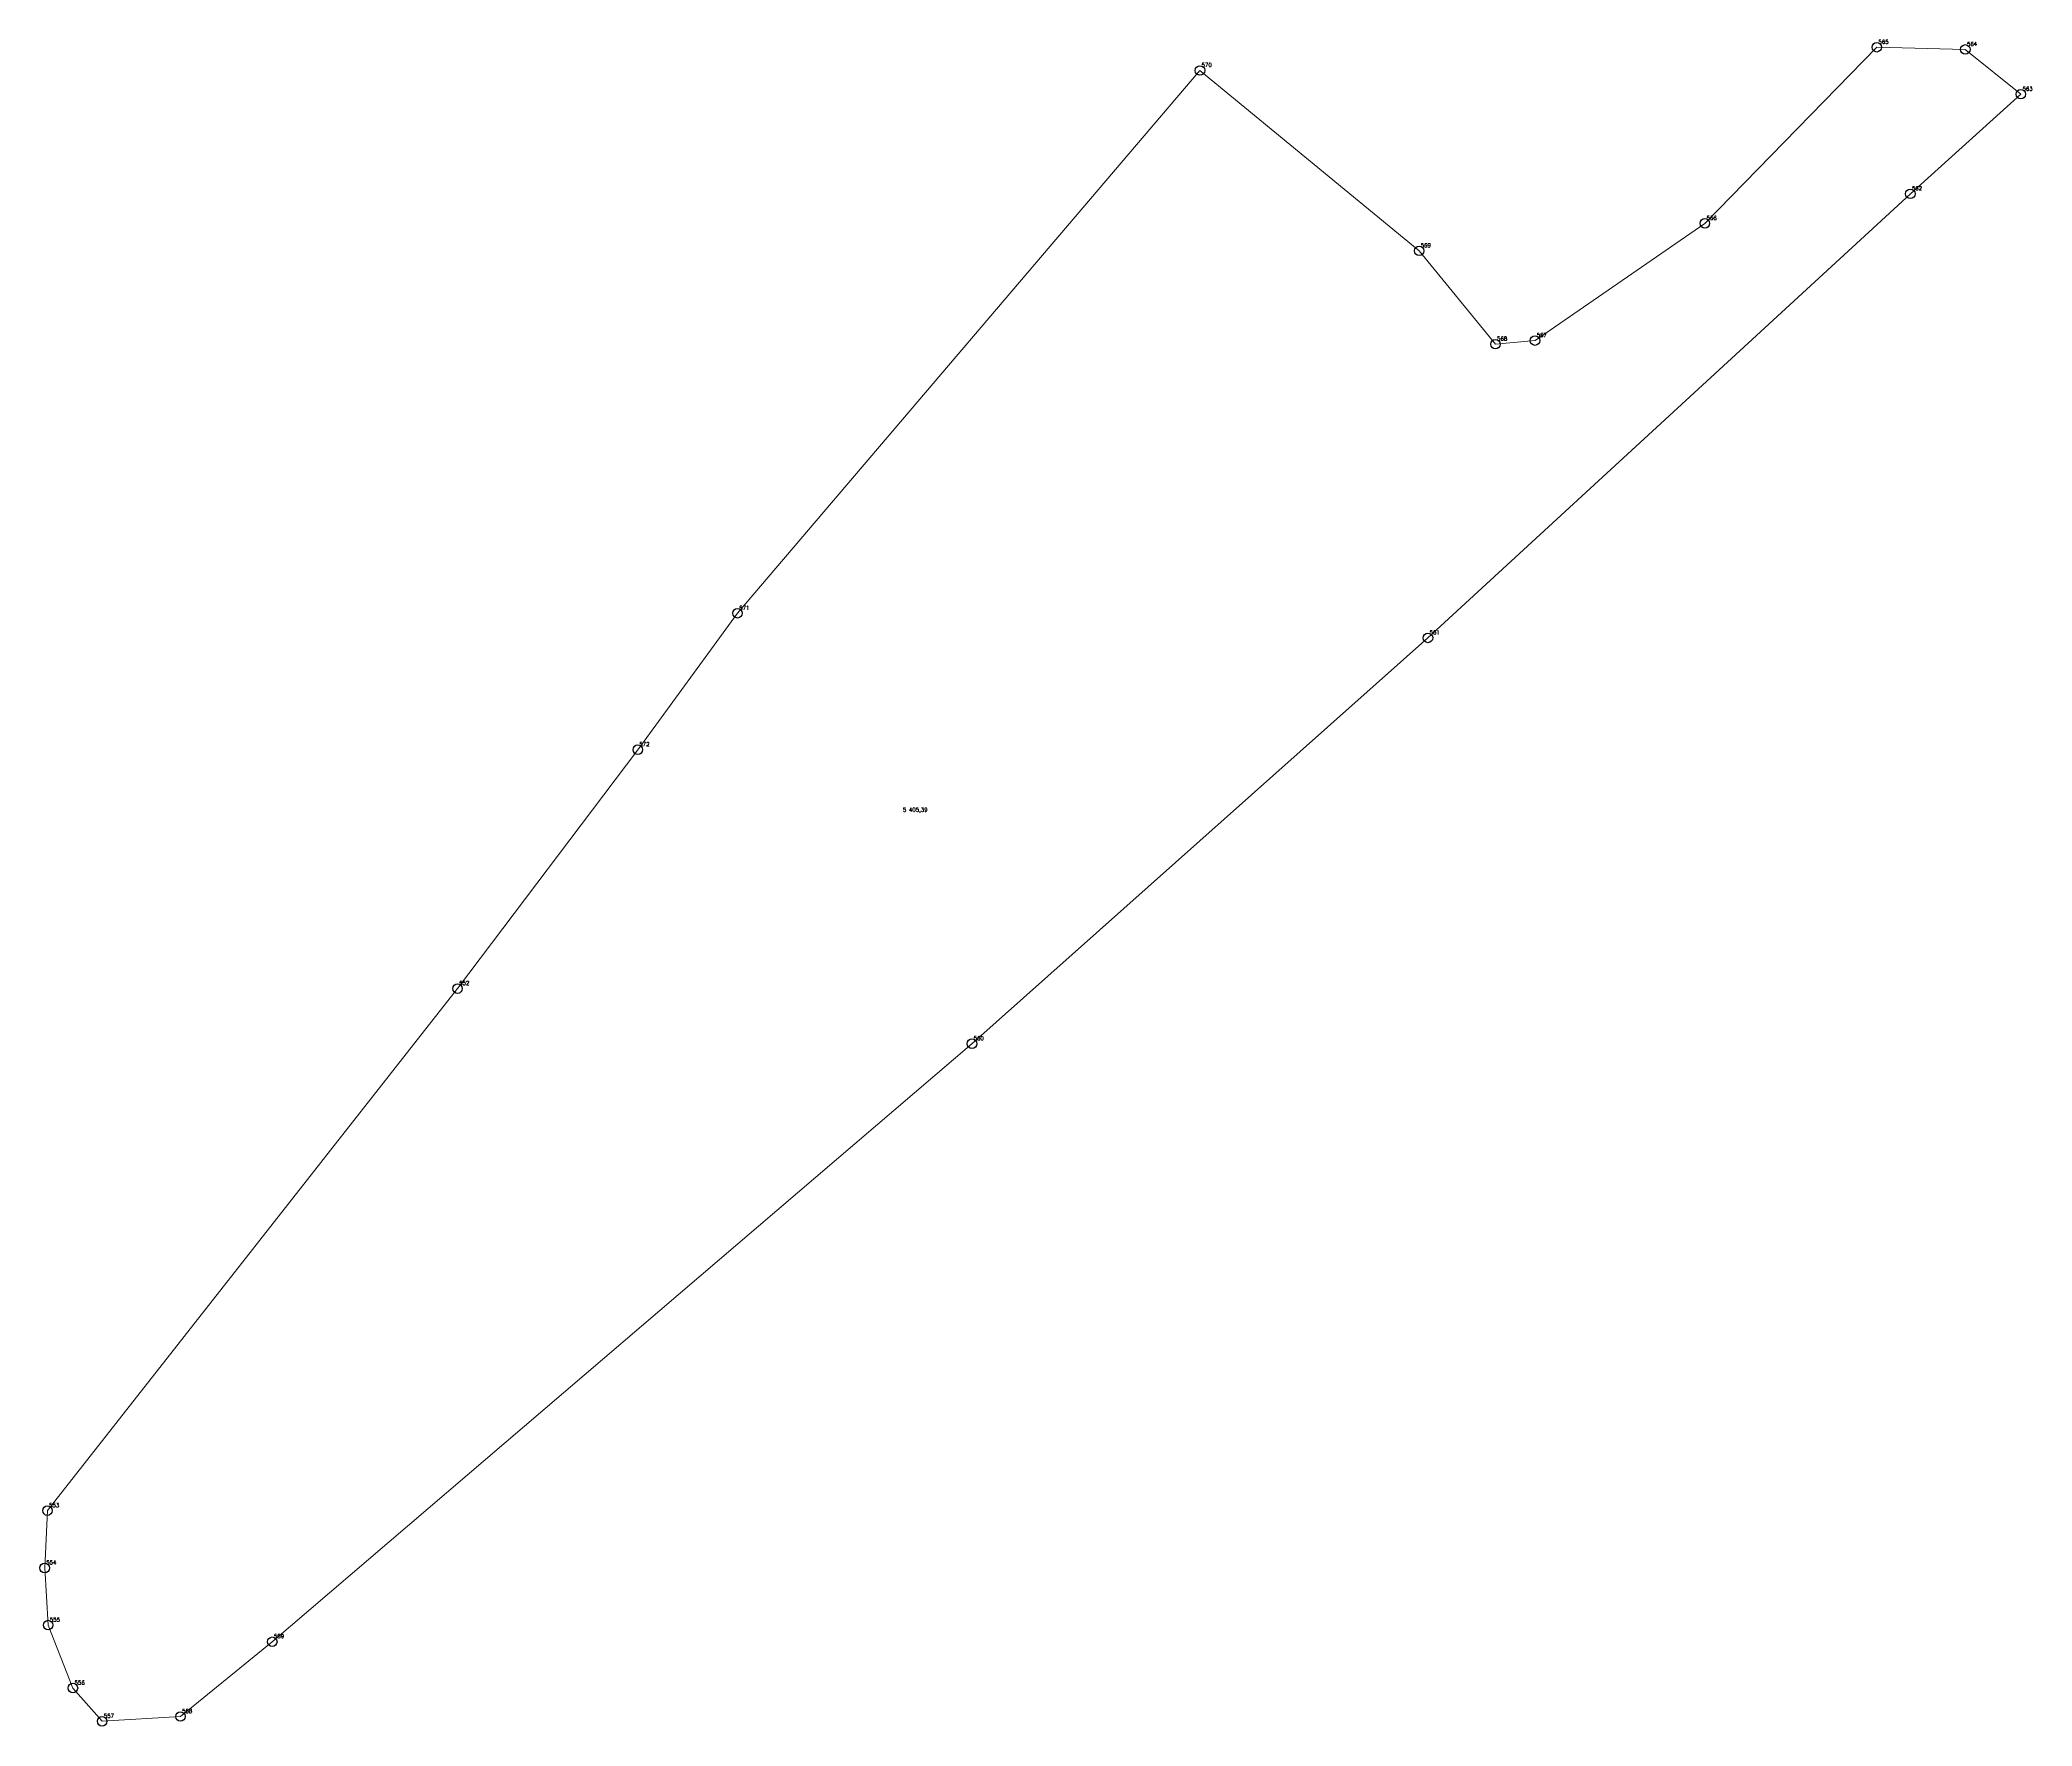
# Model space of a CAD drawing. Extents: x 1392715 to 1399949, y 356205 to 360837.
# Drawn here: x 1393349.9 to 1393506.5, y 357901.7 to 358034.3 of the extents above; entities that cross this region are included whole.
import ezdxf

# ---------------------------------------------------------------- set-up
doc = ezdxf.new("R2010")
doc.units = 0
doc.header["$PDMODE"] = 33
doc.header["$PDSIZE"] = 0.75
doc.layers.add('10 - ценные фрагменты благоустройства', color=7, linetype='Continuous')
doc.styles.get("Standard").update_dxf_attribs({"font": 'simplex.shx'})

msp = doc.modelspace()

# ---------------------------------------------------------------- linework, layer by layer
at = {"layer": '10 - ценные фрагменты благоустройства', "color": 7, "lineweight": 20}
msp.add_lwpolyline([(1393382.71, 357959.69), (1393396.89, 357978.48), (1393404.73, 357989.21), (1393441.1, 358031.89), (1393458.34, 358017.71), (1393464.34, 358010.37), (1393467.45, 358010.65), (1393480.81, 358019.87), (1393494.33, 358033.72), (1393501.29, 358033.55), (1393505.66, 358030.03), (1393496.97, 358022.19), (1393459.03, 357987.27), (1393423.17, 357955.36), (1393368.14, 357908.33), (1393360.92, 357902.45), (1393354.76, 357902.07), (1393352.46, 357904.69), (1393350.51, 357909.64), (1393350.24, 357914.13), (1393350.46, 357918.64), (1393382.71, 357959.69)], close=True, dxfattribs=at)
at = {"layer": '10 - ценные фрагменты благоустройства'}
for p in [(1393494.33, 358033.72), (1393501.29, 358033.55), (1393441.1, 358031.89), (1393505.66, 358030.03), (1393496.97, 358022.19), (1393480.81, 358019.87), (1393458.34, 358017.71), (1393464.34, 358010.37), (1393467.45, 358010.65), (1393404.73, 357989.21), (1393459.03, 357987.27), (1393396.89, 357978.48), (1393382.71, 357959.69), (1393423.17, 357955.36), (1393350.46, 357918.64), (1393350.24, 357914.13), (1393350.51, 357909.64), (1393368.14, 357908.33), (1393352.46, 357904.69), (1393354.76, 357902.07), (1393360.92, 357902.45)]:
    msp.add_point(p, dxfattribs=at)

# ---------------------------------------------------------------- texts
at = {"layer": '10 - ценные фрагменты благоустройства', "color": 7}
for s, p in [('565', (1393494.46, 358033.99)), ('564', (1393501.42, 358033.82)), ('570', (1393441.23, 358032.17)), ('563', (1393505.79, 358030.3)), ('562', (1393497.09, 358022.47)), ('566', (1393480.94, 358020.14)), ('569', (1393458.46, 358017.98)), ('568', (1393464.47, 358010.65)), ('567', (1393467.58, 358010.93)), ('571', (1393404.86, 357989.48)), ('561', (1393459.16, 357987.55)), ('572', (1393397.01, 357978.75)), ('5 405,39', (1393417.73, 357973.6)), ('552', (1393382.84, 357959.97)), ('560', (1393423.3, 357955.63)), ('553', (1393350.59, 357918.91)), ('554', (1393350.36, 357914.41)), ('555', (1393350.64, 357909.91)), ('559', (1393368.27, 357908.61)), ('556', (1393352.59, 357904.96)), ('557', (1393354.89, 357902.34)), ('558', (1393361.05, 357902.72))]:
    msp.add_text(s, height=0.311, dxfattribs=at).set_placement(p)

doc.saveas('drawing.dxf')
